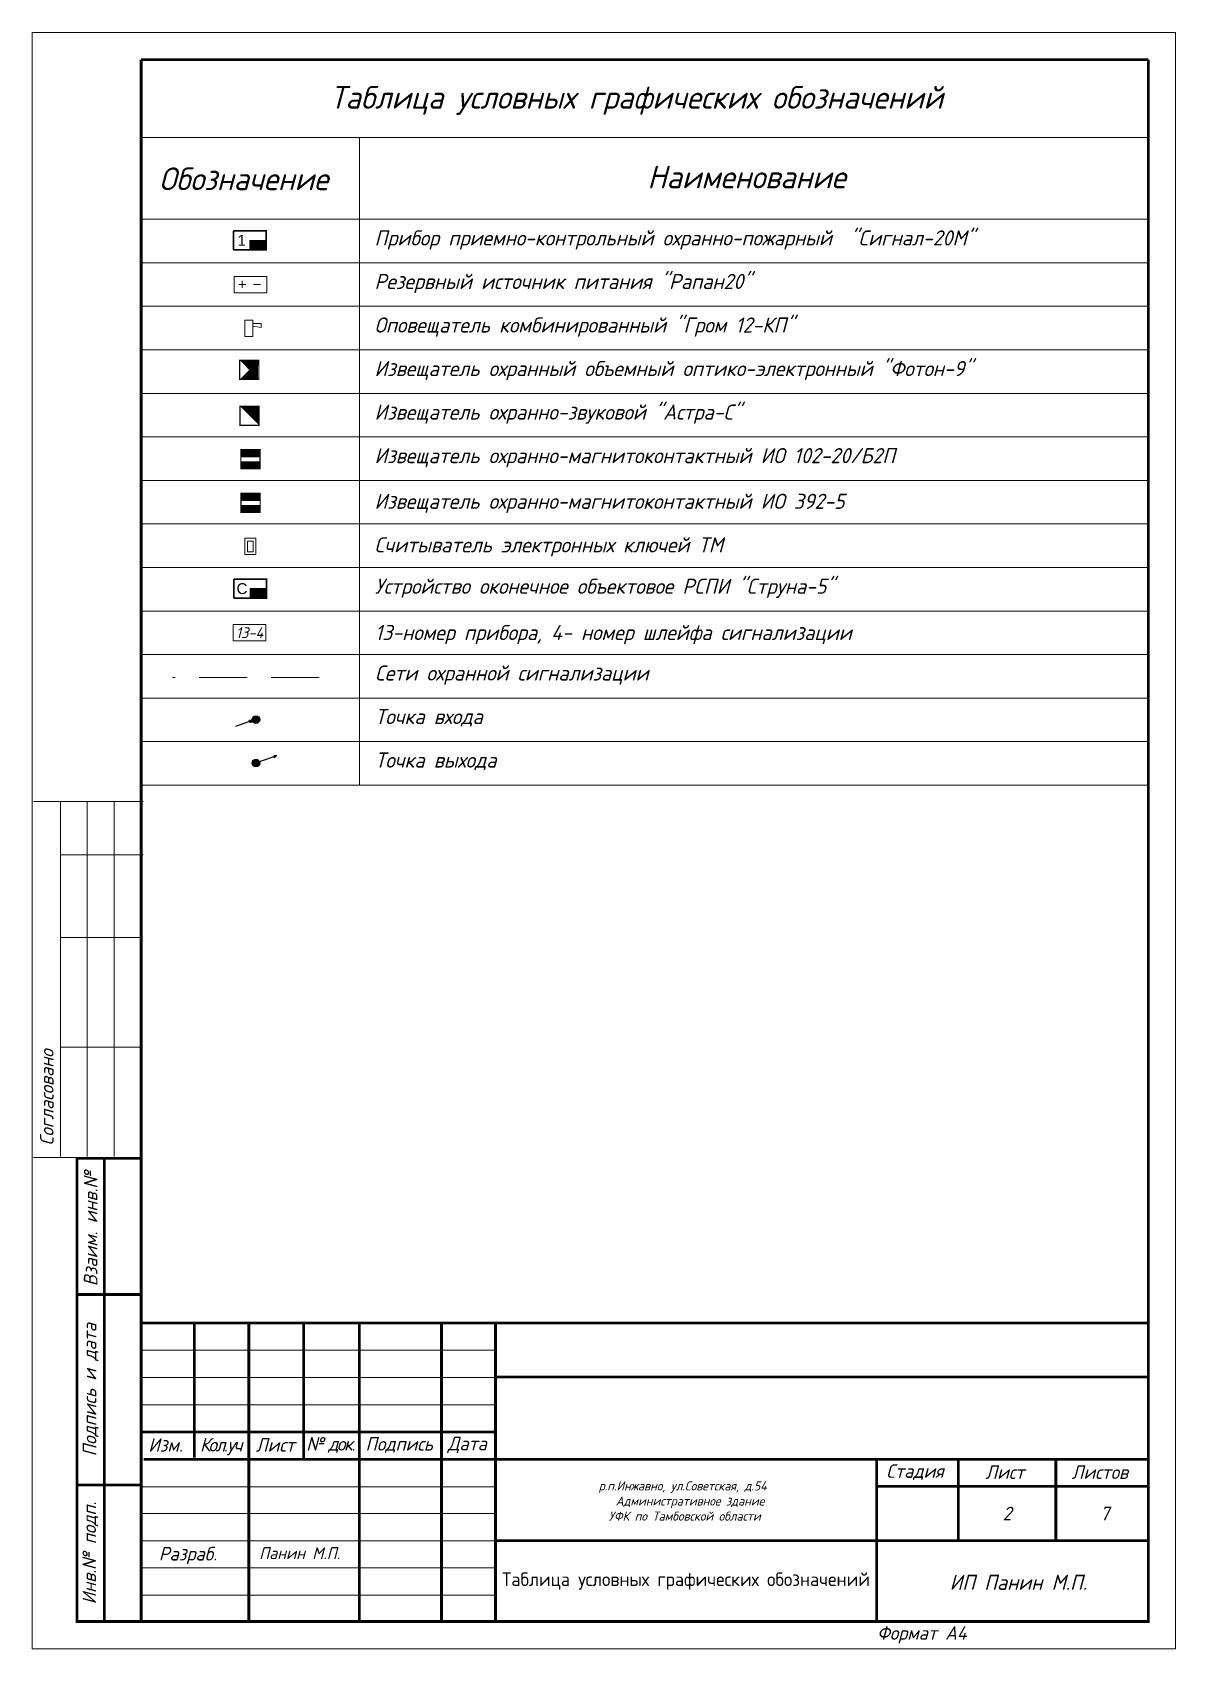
# Model space of a CAD drawing. Header units: inches. Extents: x 859 to 2125, y 393 to 1751.
# Drawn here: x 1376.1 to 1451.7, y 1510 to 1616.9 of the extents above; entities that cross this region are included whole.
import ezdxf

# ---------------------------------------------------------------- set-up
doc = ezdxf.new("R2010")
doc.units = ezdxf.units.IN
doc.header["$MEASUREMENT"] = 0
doc.linetypes.add('HIDDEN2', pattern=[4.7625, 3.175, -1.5875])
doc.linetypes.add('НЕВИДИМАЯ', pattern=[9.525, 6.35, -3.175])
doc.layers.get('0').transparency = 0.7
doc.layers.add('BLK_12_THHN', color=9, linetype='Continuous')
doc.layers.add('DESC', color=7, linetype='Continuous')
doc.styles.get("Standard").update_dxf_attribs({"font": 'GOST_Common Italic_0.ttf'})

msp = doc.modelspace()

# ---------------------------------------------------------------- texts
at = {"layer": 'DESC', "color": 0, "attachment_point": 1}
for s, width, heights, insert, char_height in [('Таблица условных графических обозначений', 45.6025, [0.959], (1395.8, 1613.34), 1.5), ('Обозначение', 14.4, [0], (1384.49, 1607.95), 1.5), ('Наименование', 14.4, [0], (1416.78, 1608.07), 1.5), ('Прибор приемно-контрольный охранно-пожарный  "Сигнал-20М"', 49.91, [0], (1398.74, 1603.79), 1), ('Резервный источник питания "Рапан20"', 49.91, [0], (1398.74, 1600.91), 1), ('Оповещатель комбинированный "Гром 12-КП"', 49.91, [0], (1398.74, 1598.03), 1), ('Извещатель охранный объемный оптико-электронный "Фотон-9"', 49.91, [0], (1398.74, 1595.15), 1), ('Извещатель охранно-звуковой "Астра-С"', 49.91, [0], (1398.74, 1592.27), 1), ('Извещатель охранно-магнитоконтактный ИО 102-20/Б2П', 49.91, [0], (1398.74, 1589.39), 1), ('Извещатель охранно-магнитоконтактный ИО 392-5', 49.91, [0], (1398.74, 1586.37), 1), ('Считыватель электронных ключей ТМ', 49.91, [0], (1398.74, 1583.49), 1), ('Устройство оконечное объектовое РСПИ "Струна-5"', 49.91, [0], (1398.77, 1580.75), 1), ('13-номер прибора, 4- номер шлейфа сигнализации', 49.91, [0], (1398.77, 1577.69), 1), ('Сети охранной сигнализации', 49.91, [0], (1398.78, 1575.01), 1)]:
    msp.add_mtext_dynamic_manual_height_columns(s, width=width, gutter_width=1, heights=heights, dxfattribs=dict(at, insert=insert, char_height=char_height))
at = {"layer": 'DESC', "color": 0}
for s, insert, char_height, width, attachment_point in [('{\\fArial|b0|i0|c204|p34;1}', (1389.95, 1603.13), 0.72, 1.08, 5), ('{\\fArial|b0|i0|c204|p34;C}', (1389.98, 1580.09), 0.72, 1.08, 5), ('13-4', (1390.48, 1577.18), 0.72, 2.16, 5), ('Изм.', (1384.92, 1523.45), 0.9, 3.4805, 5), ('{\\T0.85;Кол.уч}', (1388.56, 1523.34), 0.9, 3.6119, 5), ('Лист', (1392.18, 1523.45), 0.9, 3.6273, 5), ('{\\T0.85;№ док.}', (1395.83, 1523.45), 0.9, 3.6803, 5), ('Подпись', (1400.37, 1523.45), 0.9, 5.4, 5), ('Дата', (1404.87, 1523.45), 0.9, 3.6, 5), ('Стадия', (1434.48, 1521.65), 0.9, 5.4, 5), ('Лист', (1440.42, 1521.65), 0.9, 6.48, 5), ('Листов', (1446.7, 1521.65), 0.9, 6.0943, 5), ('2', (1440.57, 1518.91), 0.9, 6.4543, 5), ('7', (1447.02, 1518.91), 0.9, 6.4543, 5), ('{\\fGOST Common|b0|i0|c204|p34;Таблица условных графических обозначений}', (1419.34, 1514.44), 0.9, 25.2, 5), ('Формат А4', (1431.97, 1510.89), 0.9, 9.0683, 4)]:
    msp.add_mtext(s, dxfattribs=dict(at, insert=insert, char_height=char_height, width=width, attachment_point=attachment_point))
at = {"layer": 'DESC', "color": 0, "lineweight": 15, "attachment_point": 1}
for s, width, heights, insert, char_height in [('Точка входа', 49.91, [0], (1398.78, 1572.13), 1), ('Точка выхода', 49.91, [0], (1398.78, 1569.25), 1), ('\\pi23.60412;р.п.Инжавно, ул.Советская, д.54\\P\\pi24.36617; Административное здание \\P\\pi24.27003;УФК по Тамбовской области', 59.1919, [0], (1389.96, 1521.04), 0.6), ('\\pi4.80835;ИП Панин М.П.', 17.9743, [1.74], (1431.96, 1514.86), 1)]:
    msp.add_mtext_dynamic_manual_height_columns(s, width=width, gutter_width=1, heights=heights, dxfattribs=dict(at, insert=insert, char_height=char_height))
at = {"layer": 'DESC', "color": 0, "char_height": 0.9, "rotation": 90}
for s, insert, width, attachment_point in [('Cогласовано', (1376.62, 1543.23), 10.814, 1), (' Взаим. инв.№', (1379.97, 1533.4), 16.5013, 4), ('Подпись и дата', (1379.97, 1527.1), 12.6, 5), ('Инв.№ подп.', (1379.95, 1516.3), 9, 5)]:
    msp.add_mtext(s, dxfattribs=dict(at, insert=insert, width=width, attachment_point=attachment_point))
at = {"layer": 'DESC', "color": 0, "lineweight": 15, "insert": (1386.4, 1516.13), "char_height": 0.9, "width": 7.0924, "attachment_point": 5}
msp.add_mtext('Разраб.', dxfattribs=at)
at = {"layer": 'DESC', "lineweight": 15, "insert": (1393.79, 1516.29), "char_height": 0.787, "width": 6.3, "attachment_point": 5}
msp.add_mtext('Панин М.П.', dxfattribs=at)

# ---------------------------------------------------------------- blocks, each defined once
blk = doc.blocks.new('Объем')
at = {"const_width": 0.2}
blk.add_lwpolyline([(0, 0), (0, 3), (3, 3), (3, 0)], close=True, dxfattribs=at)
for points in [[(0.21, 2.94), (0.21, 0.09)], [(0.41, 2.94), (0.41, 0.09)], [(0.61, 2.94), (0.61, 0.09)], [(0.8, 2.94), (0.8, 0.09)], [(1.01, 2.94), (1.01, 0.09)], [(1.21, 2.94), (1.21, 0.09)], [(1.39, 1.52), (2.81, 2.97)], [(1.39, 2.94), (1.39, 0.09)], [(1.56, 2.93), (1.56, 1.76)], [(1.76, 2.94), (1.76, 1.94)], [(1.94, 2.95), (1.94, 2.15)], [(2.13, 2.93), (2.13, 2.33)], [(2.3, 2.93), (2.3, 2.52)], [(2.49, 2.94), (2.49, 2.7)], [(1.39, 1.48), (2.82, 0.03)], [(1.56, 0.09), (1.56, 1.25)], [(1.74, 0.06), (1.74, 1.05)], [(1.94, 0.06), (1.94, 0.87)], [(2.13, 0.05), (2.13, 0.66)], [(2.31, 0.06), (2.31, 0.48)], [(2.49, 0.07), (2.49, 0.29)]]:
    blk.add_lwpolyline(points, dxfattribs=at)
blk = doc.blocks.new('Звуковой')
blk.add_lwpolyline([(0.1, 2.9, 0, 4, 0), (1.5, 1.51, 4, 4, 0)], format="xyseb")
at = {"const_width": 0.2}
blk.add_lwpolyline([(0, 0), (0, 3), (3, 3), (3, 0)], close=True, dxfattribs=at)

# ---------------------------------------------------------------- hatches: boundary and pattern name
at = {"layer": 'BLK_12_THHN'}
h = msp.add_hatch(color=0, dxfattribs=at)
h.dxf.hatch_style = 1
h.paths.add_polyline_path([(1390.66, 1571.36), (1390.49, 1571.3), (1390.52, 1571.22)])
h.paths.add_polyline_path([(1390.46, 1571.38), (1390.49, 1571.3), (1390.66, 1571.36)])
h = msp.add_hatch(color=0, dxfattribs=at)
h.dxf.hatch_style = 1
h.paths.add_polyline_path([(1391.15, 1571.43, 1), (1390.65, 1571.43, 1)])
h = msp.add_hatch(color=0, dxfattribs=at)
h.dxf.hatch_style = 1
h.paths.add_polyline_path([(1391.15, 1568.55, 1), (1390.65, 1568.55, 1)])
h = msp.add_hatch(color=0, dxfattribs=at)
h.dxf.hatch_style = 1
h.paths.add_polyline_path([(1392.29, 1569.03), (1392.12, 1568.97), (1392.15, 1568.88)])
h.paths.add_polyline_path([(1392.1, 1569.04), (1392.12, 1568.97), (1392.29, 1569.03)])
at = {"layer": 'DESC'}
for points in [[(1390.49, 1603.13), (1390.49, 1602.5), (1391.57, 1602.5), (1391.57, 1603.13)], [(1390.52, 1580.09), (1390.52, 1579.46), (1391.6, 1579.46), (1391.6, 1580.09)]]:
    msp.add_hatch(color=0, dxfattribs=at).paths.add_polyline_path(points)
at = {"layer": 'DESC', "lineweight": 15}
h = msp.add_hatch(color=0, dxfattribs=at)
h.dxf.hatch_style = 1
h.paths.add_polyline_path([(1389.9, 1588.48), (1389.9, 1588.02), (1391.16, 1588.02), (1391.16, 1588.48)])
h.paths.add_polyline_path([(1391.16, 1588.81), (1391.16, 1589.28), (1389.9, 1589.28), (1389.9, 1588.81)])
h = msp.add_hatch(color=0, dxfattribs=at)
h.dxf.hatch_style = 1
h.paths.add_polyline_path([(1389.92, 1585.6), (1389.92, 1585.13), (1391.18, 1585.13), (1391.18, 1585.6)])
h.paths.add_polyline_path([(1391.18, 1585.93), (1391.18, 1586.39), (1389.92, 1586.39), (1389.92, 1585.93)])

# ---------------------------------------------------------------- linework, layer by layer
at = {"layer": 'BLK_12_THHN', "color": 0}
for p, q in [((1390.66, 1571.36), (1389.55, 1570.98)), ((1390.66, 1571.36), (1390.46, 1571.38)), ((1390.52, 1571.22), (1390.46, 1571.38)), ((1390.66, 1571.36), (1390.52, 1571.22)), ((1392.29, 1569.03), (1391.18, 1568.65)), ((1392.29, 1569.03), (1392.1, 1569.04)), ((1392.15, 1568.88), (1392.1, 1569.04))]:
    msp.add_line(p, q, dxfattribs=at)
for centre in [(1390.9, 1571.43), (1390.9, 1568.55)]:
    msp.add_circle(centre, 0.249, dxfattribs=at)
at = {"layer": 'DESC', "color": 0, "lineweight": 15}
for p, q in [((1376.11, 1509.97), (1376.11, 1616.89)), ((1376.11, 1616.89), (1451.71, 1616.89)), ((1451.71, 1616.89), (1451.71, 1509.97)), ((1383.34, 1609.93), (1449.94, 1609.93)), ((1397.74, 1609.93), (1397.74, 1567.09)), ((1449.94, 1609.93), (1449.94, 1587.25)), ((1397.74, 1604.53), (1449.94, 1604.53)), ((1449.94, 1603.75), (1449.94, 1603.27)), ((1383.34, 1601.65), (1449.94, 1601.65)), ((1383.34, 1598.77), (1449.94, 1598.77)), ((1383.34, 1595.89), (1449.94, 1595.89)), ((1383.34, 1593.01), (1449.94, 1593.01)), ((1397.74, 1590.13), (1449.94, 1590.13)), ((1383.34, 1587.25), (1449.94, 1587.25)), ((1449.94, 1587.25), (1449.94, 1544.05)), ((1383.34, 1584.37), (1449.94, 1584.37)), ((1383.34, 1581.49), (1449.94, 1581.49)), ((1383.34, 1578.61), (1449.94, 1578.61)), ((1383.34, 1575.73), (1449.94, 1575.73)), ((1383.34, 1572.85), (1449.94, 1572.85)), ((1383.34, 1569.97), (1449.94, 1569.97)), ((1383.34, 1567.09), (1449.94, 1567.09)), ((1376.19, 1566.02), (1383.44, 1566.02)), ((1377.97, 1566.02), (1377.97, 1542.52)), ((1379.74, 1566.02), (1379.74, 1542.52)), ((1381.52, 1566.02), (1381.52, 1542.52)), ((1377.97, 1562.48), (1383.44, 1562.48)), ((1377.97, 1557.01), (1383.31, 1557.01)), ((1377.97, 1549.76), (1383.31, 1549.76)), ((1379.15, 1542.47), (1376.2, 1542.47)), ((1383.34, 1529.71), (1406.74, 1529.71)), ((1383.34, 1527.91), (1406.74, 1527.91)), ((1383.34, 1518.91), (1406.74, 1518.91)), ((1383.34, 1517.11), (1406.74, 1517.11)), ((1383.34, 1515.31), (1406.74, 1515.31)), ((1383.31, 1513.51), (1406.74, 1513.51)), ((1451.71, 1509.97), (1376.11, 1509.97))]:
    msp.add_line(p, q, dxfattribs=at)
at = {"layer": 'DESC', "color": 0, "linetype": 'HIDDEN2', "lineweight": 15}
msp.add_line((1395.08, 1574.22), (1385.38, 1574.22), dxfattribs=at)
at = {"layer": 'DESC', "color": 0, "linetype": 'Continuous', "lineweight": 15}
for p, q in [((1383.4, 1526.11), (1406.77, 1526.11)), ((1383.4, 1520.67), (1406.67, 1520.67))]:
    msp.add_line(p, q, dxfattribs=at)
at = {"layer": 'DESC', "color": 0, "lineweight": 15}
msp.add_lwpolyline([(1449.91, 1615.09, 0.18, 0.18, 0), (1449.91, 1511.77, 0.18, 0.18, 0), (1379.07, 1511.77, 0.18, 0.18, 0), (1379.07, 1542.45, 0, 0, 0)], format="xyseb", dxfattribs=at)
for points, const_width in [([(1383.31, 1511.77), (1383.31, 1615.09)], 0.18), ([(1383.31, 1615.09), (1449.91, 1615.09)], 0.18), ([(1389.41, 1603.76), (1389.41, 1602.5)], 0.108), ([(1389.41, 1603.76), (1391.57, 1603.76), (1391.57, 1602.5), (1389.41, 1602.5)], 0.108), ([(1389.9, 1589.28), (1391.16, 1589.28), (1391.16, 1588.02), (1389.9, 1588.02), (1389.9, 1589.28)], 0.084), ([(1389.92, 1586.39), (1391.18, 1586.39), (1391.18, 1585.13), (1389.92, 1585.13), (1389.92, 1586.39)], 0.084), ([(1389.44, 1580.72), (1389.44, 1579.46)], 0.108), ([(1389.44, 1580.72), (1391.6, 1580.72), (1391.6, 1579.46), (1389.44, 1579.46)], 0.108), ([(1379, 1542.4), (1383.39, 1542.4)], 0.18), ([(1380.87, 1511.8), (1380.87, 1542.45)], 0.18), ([(1379.07, 1533.4), (1383.39, 1533.4)], 0.18), ([(1383.34, 1531.51), (1449.91, 1531.51)], 0.18), ([(1390.43, 1531.51), (1390.43, 1511.71)], 0.18), ([(1397.74, 1531.51), (1397.74, 1511.71)], 0.18), ([(1403.17, 1531.46), (1403.17, 1511.77)], 0.18), ([(1406.74, 1531.51), (1406.74, 1511.71)], 0.18), ([(1406.75, 1527.94), (1449.91, 1527.94)], 0.18), ([(1383.34, 1524.31), (1406.74, 1524.31)], 0.18), ([(1431.94, 1522.48), (1431.94, 1511.77)], 0.18), ([(1437.34, 1522.48), (1437.34, 1517.11)], 0.18), ([(1379.07, 1520.8), (1383.39, 1520.8)], 0.18), ([(1406.74, 1520.71), (1406.74, 1520.71)], 0.072), ([(1431.94, 1520.71), (1449.91, 1520.71)], 0.18), ([(1406.74, 1517.11), (1449.91, 1517.11)], 0.18)]:
    msp.add_lwpolyline(points, dxfattribs=dict(at, const_width=const_width))
for points in [[(1397.74, 1604.53), (1383.31, 1604.53)], [(1391.57, 1603.13), (1390.49, 1603.13)], [(1390.49, 1603.13), (1390.49, 1602.5)], [(1390.49, 1602.5), (1390.49, 1602.5)], [(1390.16, 1597.85), (1390.16, 1596.77), (1390.7, 1596.77), (1390.7, 1597.85), (1390.16, 1597.85)], [(1390.7, 1597.64), (1391.24, 1597.64)], [(1390.7, 1597.64), (1390.7, 1597.46), (1391.24, 1597.37)], [(1391.24, 1597.64), (1391.24, 1597.37)], [(1397.74, 1590.13), (1383.31, 1590.13)], [(1390.17, 1583.42), (1390.89, 1583.42), (1390.89, 1582.34), (1390.17, 1582.34), (1390.17, 1583.42)], [(1390.35, 1583.24), (1390.71, 1583.24), (1390.71, 1582.52), (1390.35, 1582.52), (1390.35, 1583.24)], [(1390.52, 1582.34), (1390.52, 1582.34)], [(1391.6, 1580.09), (1390.52, 1580.09)], [(1390.52, 1580.09), (1390.52, 1579.46)], [(1390.52, 1579.46), (1390.52, 1579.46)], [(1389.4, 1577.72), (1391.56, 1577.72), (1391.56, 1576.64), (1389.4, 1576.64), (1389.4, 1577.72)]]:
    msp.add_lwpolyline(points, dxfattribs=at)
for points in [[(1389.45, 1599.66), (1391.61, 1599.66), (1391.61, 1600.74), (1389.45, 1600.74)], [(1389.9, 1589.28), (1391.16, 1589.28), (1391.16, 1588.81), (1389.9, 1588.81)], [(1391.16, 1588.02), (1389.9, 1588.02), (1389.9, 1588.48), (1391.16, 1588.48)], [(1389.92, 1586.39), (1391.18, 1586.39), (1391.18, 1585.93), (1389.92, 1585.93)], [(1391.18, 1585.13), (1389.92, 1585.13), (1389.92, 1585.6), (1391.18, 1585.6)]]:
    msp.add_lwpolyline(points, close=True, dxfattribs=at)
at = {"layer": 'DESC', "color": 0, "linetype": 'НЕВИДИМАЯ', "lineweight": 15, "const_width": 0.072}
for points in [[(1389.75, 1600.21), (1390.24, 1600.21)], [(1389.99, 1600.47), (1389.99, 1599.98)], [(1390.73, 1600.21), (1391.22, 1600.21)]]:
    msp.add_lwpolyline(points, dxfattribs=at)
at = {"layer": 'DESC', "color": 0, "linetype": 'Continuous', "lineweight": 15, "const_width": 0.18}
for points in [[(1386.82, 1522.61), (1386.82, 1531.51)], [(1394.06, 1522.5), (1394.06, 1531.51)], [(1383.47, 1522.5), (1449.91, 1522.5)], [(1443.79, 1522.5), (1443.79, 1517.11)]]:
    msp.add_lwpolyline(points, dxfattribs=at)

# ---------------------------------------------------------------- block references
at = {"layer": 'DESC', "color": 0}
for name, p, xscale, yscale, zscale, rotation in [('Объем', (1391.09, 1593.93), -0.4199760000000506, 0.4199760000000061, 0.4199760000000001, 0.05815664228504325), ('Звуковой', (1389.84, 1592.16), 0.4199975999999516, 0.4199975999999516, 0.4199975999999516, 270)]:
    msp.add_blockref(name, p, dxfattribs=dict(at, xscale=xscale, yscale=yscale, zscale=zscale, rotation=rotation))

msp.set_redraw_order([(e.dxf.handle, doc.entitydb.next_handle()) for e in msp.query("TEXT MTEXT ATTDEF DIMENSION ARC_DIMENSION")])  # texts and dimensions are drawn at this point

doc.saveas('drawing.dxf')
